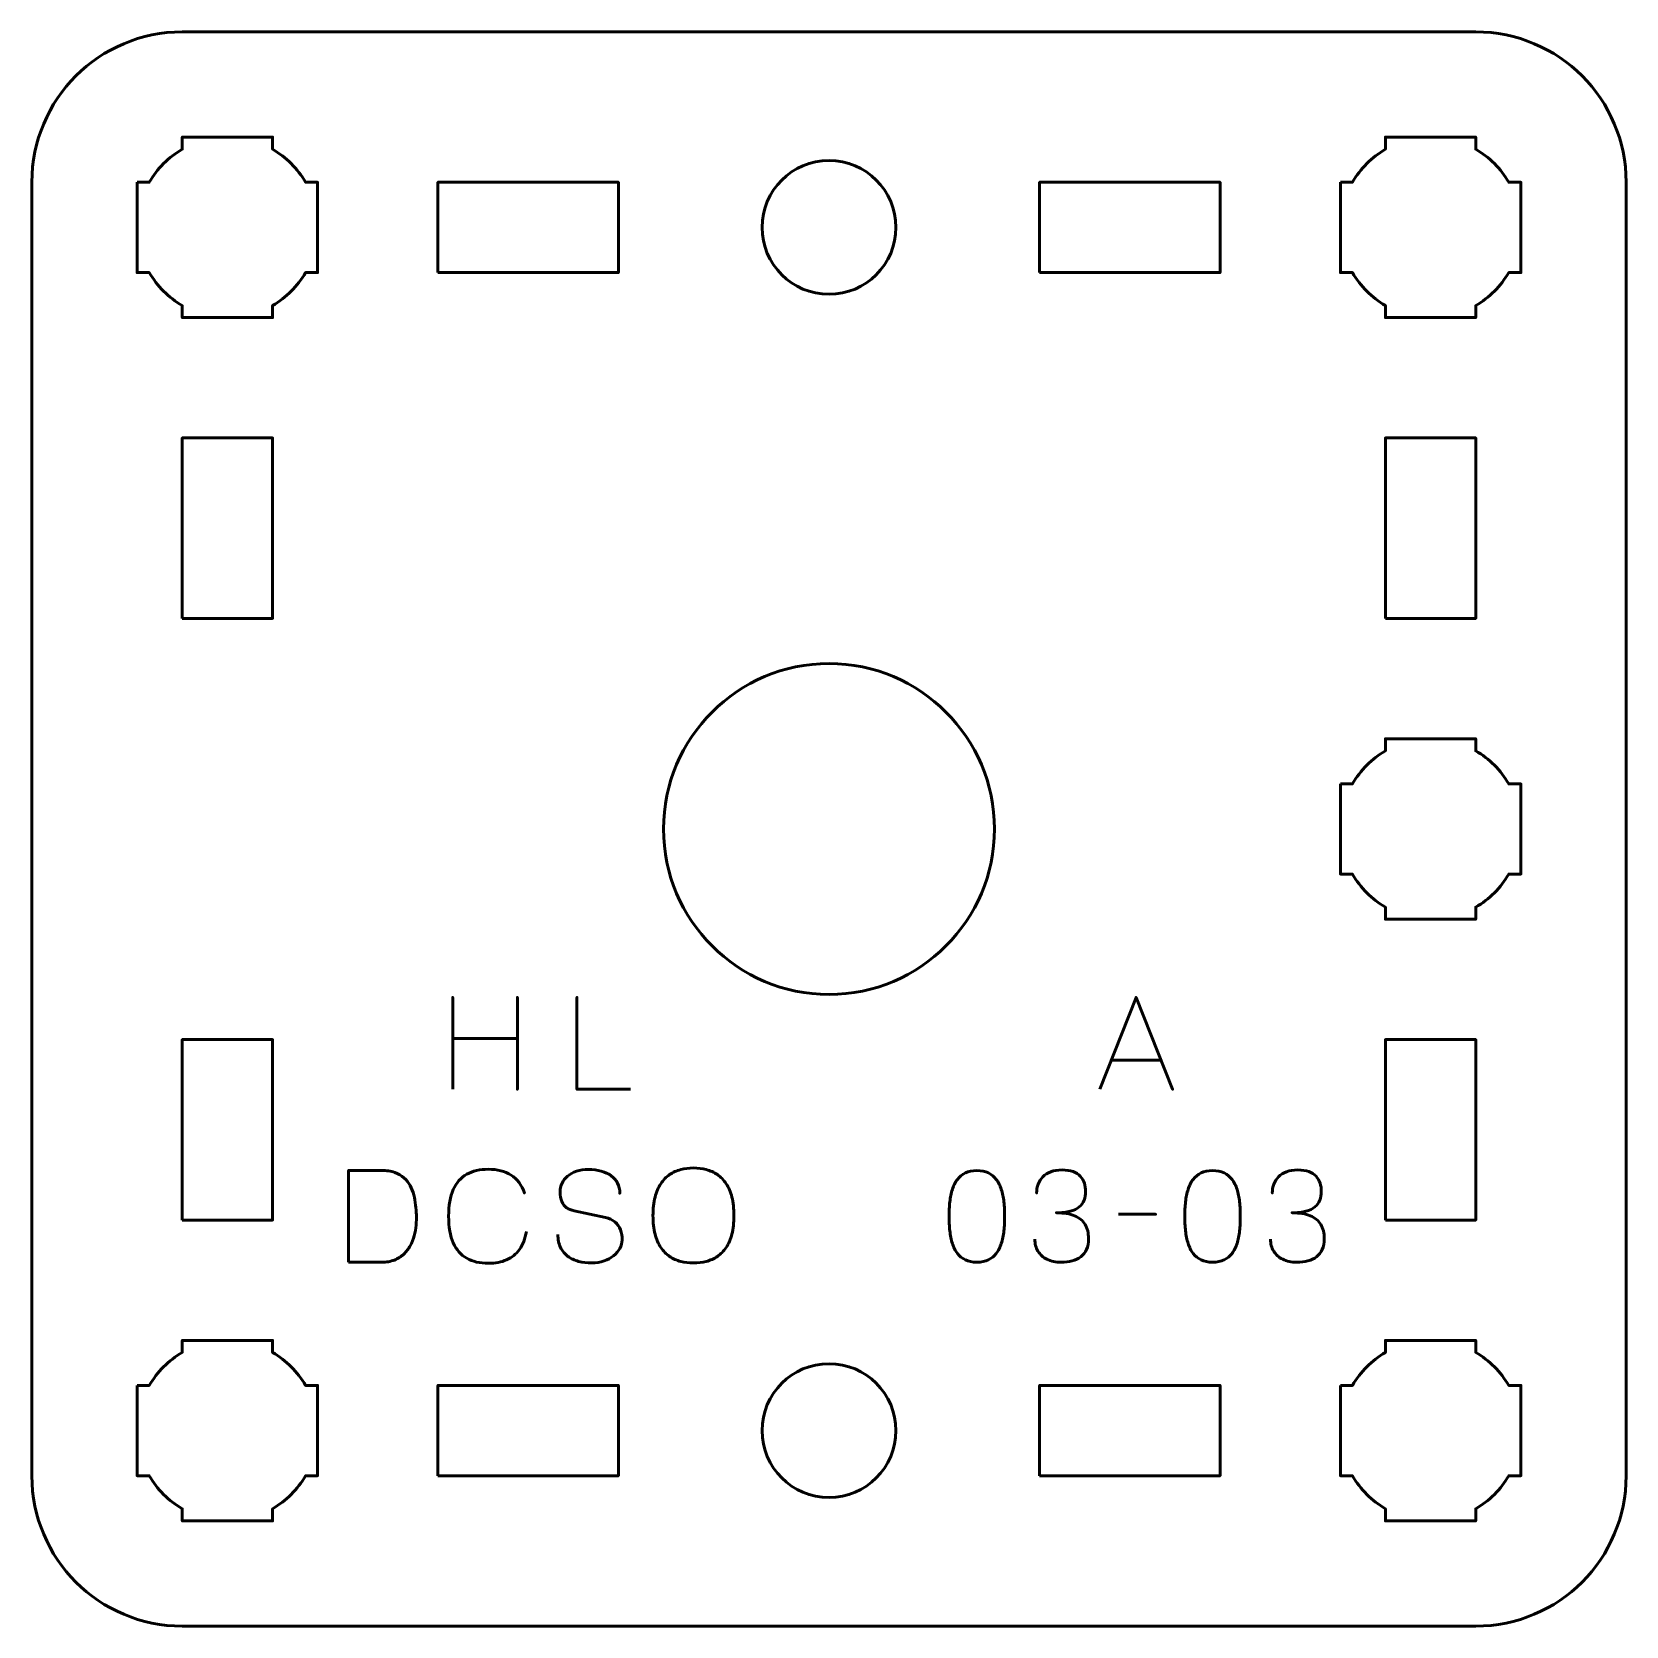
# Model space of a CAD drawing. Header units: centimetres. Extents: x -13.15 to -7.85, y -17.5 to -12.2.
import ezdxf

# ---------------------------------------------------------------- set-up
doc = ezdxf.new("R2010")
doc.units = ezdxf.units.CM
doc.header["$MEASUREMENT"] = 0
doc.layers.add('Layer 1', color=7, linetype='Continuous')

msp = doc.modelspace()

# ---------------------------------------------------------------- linework, layer by layer
at = {"layer": 'Layer 1', "lineweight": 53}
for points in [[(-11.8, -13), (-11.2, -13), (-11.2, -12.7), (-11.8, -12.7), (-11.8, -13)], [(-9.8, -13), (-9.2, -13), (-9.2, -12.7), (-9.8, -12.7), (-9.8, -13)], [(-12.65, -14.15), (-12.35, -14.15), (-12.35, -13.55), (-12.65, -13.55), (-12.65, -14.15)], [(-8.65, -14.15), (-8.35, -14.15), (-8.35, -13.55), (-8.65, -13.55), (-8.65, -14.15)], [(-12.65, -16.15), (-12.35, -16.15), (-12.35, -15.55), (-12.65, -15.55), (-12.65, -16.15)], [(-8.65, -16.15), (-8.35, -16.15), (-8.35, -15.55), (-8.65, -15.55), (-8.65, -16.15)], [(-11.8, -17), (-11.2, -17), (-11.2, -16.7), (-11.8, -16.7), (-11.8, -17)], [(-9.8, -17), (-9.2, -17), (-9.2, -16.7), (-9.8, -16.7), (-9.8, -17)]]:
    msp.add_lwpolyline(points, close=True, dxfattribs=at)
for centre, major_axis in [((-10.5, -12.85), (0, 0.2225)), ((-10.5, -14.85), (0, 0.55)), ((-10.5, -16.85), (0, 0.2225))]:
    msp.add_ellipse(centre, major_axis=major_axis, ratio=1, dxfattribs=at)
for points, knots in [([(-13.15, -17), (-13.15, -17), (-13.15, -12.7), (-13.15, -12.7), (-13.15, -12.7), (-13.15, -12.42391), (-12.92609, -12.2), (-12.65, -12.2), (-12.65, -12.2), (-12.65, -12.2), (-8.35, -12.2), (-8.35, -12.2), (-8.35, -12.2), (-8.07391, -12.2), (-7.85, -12.42391), (-7.85, -12.7), (-7.85, -12.7), (-7.85, -12.7), (-7.85, -17), (-7.85, -17), (-7.85, -17), (-7.85, -17.27609), (-8.07391, -17.5), (-8.35, -17.5), (-8.35, -17.5), (-8.35, -17.5), (-12.65, -17.5), (-12.65, -17.5), (-12.65, -17.5), (-12.92609, -17.5), (-13.15, -17.27609), (-13.15, -17)], [0, 0, 0, 0, 0.125, 0.125, 0.125, 0.125, 0.25, 0.25, 0.25, 0.25, 0.375, 0.375, 0.375, 0.375, 0.5, 0.5, 0.5, 0.5, 0.625, 0.625, 0.625, 0.625, 0.75, 0.75, 0.75, 0.75, 0.875, 0.875, 0.875, 0.875, 1, 1, 1, 1]), ([(-12.8, -12.7), (-12.8, -12.7), (-12.75985, -12.7), (-12.75985, -12.7), (-12.75985, -12.7), (-12.7335, -12.65447), (-12.69553, -12.6165), (-12.65, -12.59015), (-12.65, -12.59015), (-12.65, -12.59015), (-12.65, -12.55), (-12.65, -12.55), (-12.65, -12.55), (-12.65, -12.55), (-12.5, -12.55), (-12.5, -12.55), (-12.5, -12.55), (-12.5, -12.55), (-12.35, -12.55), (-12.35, -12.55), (-12.35, -12.55), (-12.35, -12.55), (-12.35, -12.59015), (-12.35, -12.59015), (-12.35, -12.59015), (-12.30447, -12.6165), (-12.2665, -12.65447), (-12.24015, -12.7), (-12.24015, -12.7), (-12.24015, -12.7), (-12.2, -12.7), (-12.2, -12.7), (-12.2, -12.7), (-12.2, -12.7), (-12.2, -12.85), (-12.2, -12.85), (-12.2, -12.85), (-12.2, -12.85), (-12.2, -13), (-12.2, -13), (-12.2, -13), (-12.2, -13), (-12.24015, -13), (-12.24015, -13), (-12.24015, -13), (-12.2665, -13.04553), (-12.30447, -13.0835), (-12.35, -13.10985), (-12.35, -13.10985), (-12.35, -13.10985), (-12.35, -13.15), (-12.35, -13.15), (-12.35, -13.15), (-12.35, -13.15), (-12.5, -13.15), (-12.5, -13.15), (-12.5, -13.15), (-12.5, -13.15), (-12.65, -13.15), (-12.65, -13.15), (-12.65, -13.15), (-12.65, -13.15), (-12.65, -13.10985), (-12.65, -13.10985), (-12.65, -13.10985), (-12.69553, -13.0835), (-12.7335, -13.04553), (-12.75985, -13), (-12.75985, -13), (-12.75985, -13), (-12.8, -13), (-12.8, -13), (-12.8, -13), (-12.8, -13), (-12.8, -12.85), (-12.8, -12.85), (-12.8, -12.85), (-12.8, -12.85), (-12.8, -12.7), (-12.8, -12.7)], [0, 0, 0, 0, 0.05, 0.05, 0.05, 0.05, 0.1, 0.1, 0.1, 0.1, 0.15, 0.15, 0.15, 0.15, 0.2, 0.2, 0.2, 0.2, 0.25, 0.25, 0.25, 0.25, 0.3, 0.3, 0.3, 0.3, 0.35, 0.35, 0.35, 0.35, 0.4, 0.4, 0.4, 0.4, 0.45, 0.45, 0.45, 0.45, 0.5, 0.5, 0.5, 0.5, 0.55, 0.55, 0.55, 0.55, 0.6, 0.6, 0.6, 0.6, 0.65, 0.65, 0.65, 0.65, 0.7, 0.7, 0.7, 0.7, 0.75, 0.75, 0.75, 0.75, 0.8, 0.8, 0.8, 0.8, 0.85, 0.85, 0.85, 0.85, 0.9, 0.9, 0.9, 0.9, 0.95, 0.95, 0.95, 0.95, 1, 1, 1, 1]), ([(-8.8, -12.7), (-8.8, -12.7), (-8.75985, -12.7), (-8.75985, -12.7), (-8.75985, -12.7), (-8.7335, -12.65447), (-8.69553, -12.6165), (-8.65, -12.59015), (-8.65, -12.59015), (-8.65, -12.59015), (-8.65, -12.55), (-8.65, -12.55), (-8.65, -12.55), (-8.65, -12.55), (-8.5, -12.55), (-8.5, -12.55), (-8.5, -12.55), (-8.5, -12.55), (-8.35, -12.55), (-8.35, -12.55), (-8.35, -12.55), (-8.35, -12.55), (-8.35, -12.59015), (-8.35, -12.59015), (-8.35, -12.59015), (-8.30447, -12.6165), (-8.2665, -12.65447), (-8.24015, -12.7), (-8.24015, -12.7), (-8.24015, -12.7), (-8.2, -12.7), (-8.2, -12.7), (-8.2, -12.7), (-8.2, -12.7), (-8.2, -12.85), (-8.2, -12.85), (-8.2, -12.85), (-8.2, -12.85), (-8.2, -13), (-8.2, -13), (-8.2, -13), (-8.2, -13), (-8.24015, -13), (-8.24015, -13), (-8.24015, -13), (-8.2665, -13.04553), (-8.30447, -13.0835), (-8.35, -13.10985), (-8.35, -13.10985), (-8.35, -13.10985), (-8.35, -13.15), (-8.35, -13.15), (-8.35, -13.15), (-8.35, -13.15), (-8.5, -13.15), (-8.5, -13.15), (-8.5, -13.15), (-8.5, -13.15), (-8.65, -13.15), (-8.65, -13.15), (-8.65, -13.15), (-8.65, -13.15), (-8.65, -13.10985), (-8.65, -13.10985), (-8.65, -13.10985), (-8.69553, -13.0835), (-8.7335, -13.04553), (-8.75985, -13), (-8.75985, -13), (-8.75985, -13), (-8.8, -13), (-8.8, -13), (-8.8, -13), (-8.8, -13), (-8.8, -12.85), (-8.8, -12.85), (-8.8, -12.85), (-8.8, -12.85), (-8.8, -12.7), (-8.8, -12.7)], [0, 0, 0, 0, 0.05, 0.05, 0.05, 0.05, 0.1, 0.1, 0.1, 0.1, 0.15, 0.15, 0.15, 0.15, 0.2, 0.2, 0.2, 0.2, 0.25, 0.25, 0.25, 0.25, 0.3, 0.3, 0.3, 0.3, 0.35, 0.35, 0.35, 0.35, 0.4, 0.4, 0.4, 0.4, 0.45, 0.45, 0.45, 0.45, 0.5, 0.5, 0.5, 0.5, 0.55, 0.55, 0.55, 0.55, 0.6, 0.6, 0.6, 0.6, 0.65, 0.65, 0.65, 0.65, 0.7, 0.7, 0.7, 0.7, 0.75, 0.75, 0.75, 0.75, 0.8, 0.8, 0.8, 0.8, 0.85, 0.85, 0.85, 0.85, 0.9, 0.9, 0.9, 0.9, 0.95, 0.95, 0.95, 0.95, 1, 1, 1, 1]), ([(-8.8, -14.7), (-8.8, -14.7), (-8.75985, -14.7), (-8.75985, -14.7), (-8.75985, -14.7), (-8.7335, -14.65447), (-8.69553, -14.6165), (-8.65, -14.59015), (-8.65, -14.59015), (-8.65, -14.59015), (-8.65, -14.55), (-8.65, -14.55), (-8.65, -14.55), (-8.65, -14.55), (-8.5, -14.55), (-8.5, -14.55), (-8.5, -14.55), (-8.5, -14.55), (-8.35, -14.55), (-8.35, -14.55), (-8.35, -14.55), (-8.35, -14.55), (-8.35, -14.59015), (-8.35, -14.59015), (-8.35, -14.59015), (-8.30447, -14.6165), (-8.2665, -14.65447), (-8.24015, -14.7), (-8.24015, -14.7), (-8.24015, -14.7), (-8.2, -14.7), (-8.2, -14.7), (-8.2, -14.7), (-8.2, -14.7), (-8.2, -14.85), (-8.2, -14.85), (-8.2, -14.85), (-8.2, -14.85), (-8.2, -15), (-8.2, -15), (-8.2, -15), (-8.2, -15), (-8.24015, -15), (-8.24015, -15), (-8.24015, -15), (-8.2665, -15.04553), (-8.30447, -15.0835), (-8.35, -15.10985), (-8.35, -15.10985), (-8.35, -15.10985), (-8.35, -15.15), (-8.35, -15.15), (-8.35, -15.15), (-8.35, -15.15), (-8.5, -15.15), (-8.5, -15.15), (-8.5, -15.15), (-8.5, -15.15), (-8.65, -15.15), (-8.65, -15.15), (-8.65, -15.15), (-8.65, -15.15), (-8.65, -15.10985), (-8.65, -15.10985), (-8.65, -15.10985), (-8.69553, -15.0835), (-8.7335, -15.04553), (-8.75985, -15), (-8.75985, -15), (-8.75985, -15), (-8.8, -15), (-8.8, -15), (-8.8, -15), (-8.8, -15), (-8.8, -14.85), (-8.8, -14.85), (-8.8, -14.85), (-8.8, -14.85), (-8.8, -14.7), (-8.8, -14.7)], [0, 0, 0, 0, 0.05, 0.05, 0.05, 0.05, 0.1, 0.1, 0.1, 0.1, 0.15, 0.15, 0.15, 0.15, 0.2, 0.2, 0.2, 0.2, 0.25, 0.25, 0.25, 0.25, 0.3, 0.3, 0.3, 0.3, 0.35, 0.35, 0.35, 0.35, 0.4, 0.4, 0.4, 0.4, 0.45, 0.45, 0.45, 0.45, 0.5, 0.5, 0.5, 0.5, 0.55, 0.55, 0.55, 0.55, 0.6, 0.6, 0.6, 0.6, 0.65, 0.65, 0.65, 0.65, 0.7, 0.7, 0.7, 0.7, 0.75, 0.75, 0.75, 0.75, 0.8, 0.8, 0.8, 0.8, 0.85, 0.85, 0.85, 0.85, 0.9, 0.9, 0.9, 0.9, 0.95, 0.95, 0.95, 0.95, 1, 1, 1, 1]), ([(-12.8, -16.7), (-12.8, -16.7), (-12.75985, -16.7), (-12.75985, -16.7), (-12.75985, -16.7), (-12.7335, -16.65447), (-12.69553, -16.6165), (-12.65, -16.59015), (-12.65, -16.59015), (-12.65, -16.59015), (-12.65, -16.55), (-12.65, -16.55), (-12.65, -16.55), (-12.65, -16.55), (-12.5, -16.55), (-12.5, -16.55), (-12.5, -16.55), (-12.5, -16.55), (-12.35, -16.55), (-12.35, -16.55), (-12.35, -16.55), (-12.35, -16.55), (-12.35, -16.59015), (-12.35, -16.59015), (-12.35, -16.59015), (-12.30447, -16.6165), (-12.2665, -16.65447), (-12.24015, -16.7), (-12.24015, -16.7), (-12.24015, -16.7), (-12.2, -16.7), (-12.2, -16.7), (-12.2, -16.7), (-12.2, -16.7), (-12.2, -16.85), (-12.2, -16.85), (-12.2, -16.85), (-12.2, -16.85), (-12.2, -17), (-12.2, -17), (-12.2, -17), (-12.2, -17), (-12.24015, -17), (-12.24015, -17), (-12.24015, -17), (-12.2665, -17.04553), (-12.30447, -17.0835), (-12.35, -17.10985), (-12.35, -17.10985), (-12.35, -17.10985), (-12.35, -17.15), (-12.35, -17.15), (-12.35, -17.15), (-12.35, -17.15), (-12.5, -17.15), (-12.5, -17.15), (-12.5, -17.15), (-12.5, -17.15), (-12.65, -17.15), (-12.65, -17.15), (-12.65, -17.15), (-12.65, -17.15), (-12.65, -17.10985), (-12.65, -17.10985), (-12.65, -17.10985), (-12.69553, -17.0835), (-12.7335, -17.04553), (-12.75985, -17), (-12.75985, -17), (-12.75985, -17), (-12.8, -17), (-12.8, -17), (-12.8, -17), (-12.8, -17), (-12.8, -16.85), (-12.8, -16.85), (-12.8, -16.85), (-12.8, -16.85), (-12.8, -16.7), (-12.8, -16.7)], [0, 0, 0, 0, 0.05, 0.05, 0.05, 0.05, 0.1, 0.1, 0.1, 0.1, 0.15, 0.15, 0.15, 0.15, 0.2, 0.2, 0.2, 0.2, 0.25, 0.25, 0.25, 0.25, 0.3, 0.3, 0.3, 0.3, 0.35, 0.35, 0.35, 0.35, 0.4, 0.4, 0.4, 0.4, 0.45, 0.45, 0.45, 0.45, 0.5, 0.5, 0.5, 0.5, 0.55, 0.55, 0.55, 0.55, 0.6, 0.6, 0.6, 0.6, 0.65, 0.65, 0.65, 0.65, 0.7, 0.7, 0.7, 0.7, 0.75, 0.75, 0.75, 0.75, 0.8, 0.8, 0.8, 0.8, 0.85, 0.85, 0.85, 0.85, 0.9, 0.9, 0.9, 0.9, 0.95, 0.95, 0.95, 0.95, 1, 1, 1, 1]), ([(-8.8, -16.7), (-8.8, -16.7), (-8.75985, -16.7), (-8.75985, -16.7), (-8.75985, -16.7), (-8.7335, -16.65447), (-8.69553, -16.6165), (-8.65, -16.59015), (-8.65, -16.59015), (-8.65, -16.59015), (-8.65, -16.55), (-8.65, -16.55), (-8.65, -16.55), (-8.65, -16.55), (-8.5, -16.55), (-8.5, -16.55), (-8.5, -16.55), (-8.5, -16.55), (-8.35, -16.55), (-8.35, -16.55), (-8.35, -16.55), (-8.35, -16.55), (-8.35, -16.59015), (-8.35, -16.59015), (-8.35, -16.59015), (-8.30447, -16.6165), (-8.2665, -16.65447), (-8.24015, -16.7), (-8.24015, -16.7), (-8.24015, -16.7), (-8.2, -16.7), (-8.2, -16.7), (-8.2, -16.7), (-8.2, -16.7), (-8.2, -16.85), (-8.2, -16.85), (-8.2, -16.85), (-8.2, -16.85), (-8.2, -17), (-8.2, -17), (-8.2, -17), (-8.2, -17), (-8.24015, -17), (-8.24015, -17), (-8.24015, -17), (-8.2665, -17.04553), (-8.30447, -17.0835), (-8.35, -17.10985), (-8.35, -17.10985), (-8.35, -17.10985), (-8.35, -17.15), (-8.35, -17.15), (-8.35, -17.15), (-8.35, -17.15), (-8.5, -17.15), (-8.5, -17.15), (-8.5, -17.15), (-8.5, -17.15), (-8.65, -17.15), (-8.65, -17.15), (-8.65, -17.15), (-8.65, -17.15), (-8.65, -17.10985), (-8.65, -17.10985), (-8.65, -17.10985), (-8.69553, -17.0835), (-8.7335, -17.04553), (-8.75985, -17), (-8.75985, -17), (-8.75985, -17), (-8.8, -17), (-8.8, -17), (-8.8, -17), (-8.8, -17), (-8.8, -16.85), (-8.8, -16.85), (-8.8, -16.85), (-8.8, -16.85), (-8.8, -16.7), (-8.8, -16.7)], [0, 0, 0, 0, 0.05, 0.05, 0.05, 0.05, 0.1, 0.1, 0.1, 0.1, 0.15, 0.15, 0.15, 0.15, 0.2, 0.2, 0.2, 0.2, 0.25, 0.25, 0.25, 0.25, 0.3, 0.3, 0.3, 0.3, 0.35, 0.35, 0.35, 0.35, 0.4, 0.4, 0.4, 0.4, 0.45, 0.45, 0.45, 0.45, 0.5, 0.5, 0.5, 0.5, 0.55, 0.55, 0.55, 0.55, 0.6, 0.6, 0.6, 0.6, 0.65, 0.65, 0.65, 0.65, 0.7, 0.7, 0.7, 0.7, 0.75, 0.75, 0.75, 0.75, 0.8, 0.8, 0.8, 0.8, 0.85, 0.85, 0.85, 0.85, 0.9, 0.9, 0.9, 0.9, 0.95, 0.95, 0.95, 0.95, 1, 1, 1, 1])]:
    msp.add_open_spline(points, degree=3, knots=knots, dxfattribs=at)
at = {"layer": 'Layer 1', "color": 5, "lineweight": 53}
for points, knots in [([(-11.75107, -15.71494), (-11.75107, -15.71494), (-11.75107, -15.54603), (-11.75107, -15.54603), (-11.75107, -15.54603), (-11.75107, -15.54603), (-11.5356, -15.54603), (-11.5356, -15.54603), (-11.5356, -15.54603), (-11.5356, -15.54603), (-11.5356, -15.71494), (-11.5356, -15.71494), (-11.5356, -15.71494), (-11.5356, -15.71494), (-11.5356, -15.41014), (-11.5356, -15.41014), (-11.5356, -15.41014), (-11.5356, -15.41014), (-11.5356, -15.54603), (-11.5356, -15.54603), (-11.5356, -15.54603), (-11.5356, -15.54603), (-11.75107, -15.54603), (-11.75107, -15.54603), (-11.75107, -15.54603), (-11.75107, -15.54603), (-11.75107, -15.41014), (-11.75107, -15.41014), (-11.75107, -15.41014), (-11.75107, -15.41014), (-11.75107, -15.71494), (-11.75107, -15.71494)], [0, 0, 0, 0, 0.125, 0.125, 0.125, 0.125, 0.25, 0.25, 0.25, 0.25, 0.375, 0.375, 0.375, 0.375, 0.5, 0.5, 0.5, 0.5, 0.625, 0.625, 0.625, 0.625, 0.75, 0.75, 0.75, 0.75, 0.875, 0.875, 0.875, 0.875, 1, 1, 1, 1]), ([(-11.15968, -15.71494), (-11.15968, -15.71494), (-11.3379, -15.71494), (-11.3379, -15.71494), (-11.3379, -15.71494), (-11.3379, -15.71494), (-11.3379, -15.40972), (-11.3379, -15.40972), (-11.3379, -15.40972), (-11.3379, -15.40972), (-11.3379, -15.71494), (-11.3379, -15.71494), (-11.3379, -15.71494), (-11.3379, -15.71494), (-11.15968, -15.71494), (-11.15968, -15.71494)], [0, 0, 0, 0, 0.25, 0.25, 0.25, 0.25, 0.5, 0.5, 0.5, 0.5, 0.75, 0.75, 0.75, 0.75, 1, 1, 1, 1]), ([(-9.60015, -15.71494), (-9.60015, -15.71494), (-9.47908, -15.40972), (-9.47908, -15.40972), (-9.47908, -15.40972), (-9.47908, -15.40972), (-9.35758, -15.71494), (-9.35758, -15.71494), (-9.35758, -15.71494), (-9.35758, -15.71494), (-9.47908, -15.40972), (-9.47908, -15.40972), (-9.47908, -15.40972), (-9.47908, -15.40972), (-9.60015, -15.71494), (-9.60015, -15.71494)], [0, 0, 0, 0, 0.25, 0.25, 0.25, 0.25, 0.5, 0.5, 0.5, 0.5, 0.75, 0.75, 0.75, 0.75, 1, 1, 1, 1]), ([(-9.56205, -15.61884), (-9.56205, -15.61884), (-9.39611, -15.61884), (-9.39611, -15.61884), (-9.39611, -15.61884), (-9.39611, -15.61884), (-9.56205, -15.61884), (-9.56205, -15.61884)], [0, 0, 0, 0, 0.5, 0.5, 0.5, 0.5, 1, 1, 1, 1]), ([(-12.09736, -16.29025), (-12.09736, -16.29025), (-12.09736, -15.98503), (-12.09736, -15.98503), (-12.09736, -15.98503), (-12.09736, -15.98503), (-11.98729, -15.98503), (-11.98729, -15.98503), (-11.98729, -15.98503), (-11.97057, -15.9851), (-11.95611, -15.98729), (-11.9439, -15.99159), (-11.9439, -15.99159), (-11.93177, -15.99589), (-11.92147, -16.00182), (-11.91314, -16.0093), (-11.91314, -16.0093), (-11.90475, -16.01685), (-11.89797, -16.02553), (-11.89268, -16.03526), (-11.89268, -16.03526), (-11.88739, -16.04507), (-11.8833, -16.05551), (-11.8804, -16.06659), (-11.8804, -16.06659), (-11.87751, -16.0776), (-11.87547, -16.08882), (-11.8742, -16.10017), (-11.8742, -16.10017), (-11.87293, -16.11153), (-11.87208, -16.12254), (-11.87173, -16.13319), (-11.87173, -16.13319), (-11.87123, -16.14385), (-11.87158, -16.15507), (-11.87271, -16.16685), (-11.87271, -16.16685), (-11.87384, -16.17863), (-11.87596, -16.19041), (-11.87913, -16.20213), (-11.87913, -16.20213), (-11.88224, -16.21384), (-11.88668, -16.22499), (-11.8924, -16.2355), (-11.8924, -16.2355), (-11.89804, -16.24608), (-11.90524, -16.25547), (-11.91385, -16.26365), (-11.91385, -16.26365), (-11.92253, -16.27184), (-11.9329, -16.27833), (-11.94503, -16.28305), (-11.94503, -16.28305), (-11.95717, -16.28778), (-11.97128, -16.29018), (-11.98729, -16.29025), (-11.98729, -16.29025), (-11.98729, -16.29025), (-12.09736, -16.29025), (-12.09736, -16.29025)], [0, 0, 0, 0, 0.0666667, 0.0666667, 0.0666667, 0.0666667, 0.1333333, 0.1333333, 0.1333333, 0.1333333, 0.2, 0.2, 0.2, 0.2, 0.2666667, 0.2666667, 0.2666667, 0.2666667, 0.3333333, 0.3333333, 0.3333333, 0.3333333, 0.4, 0.4, 0.4, 0.4, 0.4666667, 0.4666667, 0.4666667, 0.4666667, 0.5333333, 0.5333333, 0.5333333, 0.5333333, 0.6, 0.6, 0.6, 0.6, 0.6666667, 0.6666667, 0.6666667, 0.6666667, 0.7333333, 0.7333333, 0.7333333, 0.7333333, 0.8, 0.8, 0.8, 0.8, 0.8666667, 0.8666667, 0.8666667, 0.8666667, 0.9333333, 0.9333333, 0.9333333, 0.9333333, 1, 1, 1, 1]), ([(-12.09736, -16.29025), (-12.09736, -16.29025), (-12.09736, -15.98503), (-12.09736, -15.98503), (-12.09736, -15.98503), (-12.09736, -15.98503), (-11.98729, -15.98503), (-11.98729, -15.98503), (-11.98729, -15.98503), (-11.97057, -15.9851), (-11.95611, -15.98729), (-11.9439, -15.99159), (-11.9439, -15.99159), (-11.93177, -15.99589), (-11.92147, -16.00182), (-11.91314, -16.0093), (-11.91314, -16.0093), (-11.90475, -16.01685), (-11.89797, -16.02553), (-11.89268, -16.03526), (-11.89268, -16.03526), (-11.88739, -16.04507), (-11.8833, -16.05551), (-11.8804, -16.06659), (-11.8804, -16.06659), (-11.87751, -16.0776), (-11.87547, -16.08882), (-11.8742, -16.10017), (-11.8742, -16.10017), (-11.87293, -16.11153), (-11.87208, -16.12254), (-11.87173, -16.13319), (-11.87173, -16.13319), (-11.87123, -16.14385), (-11.87158, -16.15507), (-11.87271, -16.16685), (-11.87271, -16.16685), (-11.87384, -16.17863), (-11.87596, -16.19041), (-11.87913, -16.20213), (-11.87913, -16.20213), (-11.88224, -16.21384), (-11.88668, -16.22499), (-11.8924, -16.2355), (-11.8924, -16.2355), (-11.89804, -16.24608), (-11.90524, -16.25547), (-11.91385, -16.26365), (-11.91385, -16.26365), (-11.92253, -16.27184), (-11.9329, -16.27833), (-11.94503, -16.28305), (-11.94503, -16.28305), (-11.95717, -16.28778), (-11.97128, -16.29018), (-11.98729, -16.29025), (-11.98729, -16.29025), (-11.98729, -16.29025), (-12.09736, -16.29025), (-12.09736, -16.29025)], [0, 0, 0, 0, 0.0666667, 0.0666667, 0.0666667, 0.0666667, 0.1333333, 0.1333333, 0.1333333, 0.1333333, 0.2, 0.2, 0.2, 0.2, 0.2666667, 0.2666667, 0.2666667, 0.2666667, 0.3333333, 0.3333333, 0.3333333, 0.3333333, 0.4, 0.4, 0.4, 0.4, 0.4666667, 0.4666667, 0.4666667, 0.4666667, 0.5333333, 0.5333333, 0.5333333, 0.5333333, 0.6, 0.6, 0.6, 0.6, 0.6666667, 0.6666667, 0.6666667, 0.6666667, 0.7333333, 0.7333333, 0.7333333, 0.7333333, 0.8, 0.8, 0.8, 0.8, 0.8666667, 0.8666667, 0.8666667, 0.8666667, 0.9333333, 0.9333333, 0.9333333, 0.9333333, 1, 1, 1, 1]), ([(-11.50554, -16.1878), (-11.51006, -16.212), (-11.51796, -16.23197), (-11.52904, -16.24763), (-11.52904, -16.24763), (-11.54018, -16.26323), (-11.55444, -16.2748), (-11.57179, -16.28235), (-11.57179, -16.28235), (-11.58908, -16.2899), (-11.6094, -16.29371), (-11.63254, -16.29364), (-11.63254, -16.29364), (-11.66069, -16.29371), (-11.68461, -16.28827), (-11.70423, -16.2772), (-11.70423, -16.2772), (-11.72384, -16.26619), (-11.7388, -16.24919), (-11.7491, -16.22612), (-11.7491, -16.22612), (-11.7594, -16.20304), (-11.76455, -16.17348), (-11.76462, -16.13743), (-11.76462, -16.13743), (-11.76455, -16.10152), (-11.7594, -16.07202), (-11.7491, -16.04895), (-11.7491, -16.04895), (-11.7388, -16.02588), (-11.72384, -16.00881), (-11.70423, -15.99773), (-11.70423, -15.99773), (-11.68461, -15.98665), (-11.66069, -15.98115), (-11.63254, -15.98122), (-11.63254, -15.98122), (-11.60241, -15.98115), (-11.57716, -15.98757), (-11.55684, -16.00048), (-11.55684, -16.00048), (-11.53659, -16.01339), (-11.5217, -16.03336), (-11.51232, -16.06038), (-11.51232, -16.06038), (-11.5217, -16.03336), (-11.53659, -16.01339), (-11.55684, -16.00048), (-11.55684, -16.00048), (-11.57716, -15.98757), (-11.60241, -15.98115), (-11.63254, -15.98122), (-11.63254, -15.98122), (-11.66069, -15.98115), (-11.68461, -15.98665), (-11.70423, -15.99773), (-11.70423, -15.99773), (-11.72384, -16.00881), (-11.7388, -16.02588), (-11.7491, -16.04895), (-11.7491, -16.04895), (-11.7594, -16.07202), (-11.76455, -16.10152), (-11.76462, -16.13743), (-11.76462, -16.13743), (-11.76455, -16.17348), (-11.7594, -16.20304), (-11.7491, -16.22612), (-11.7491, -16.22612), (-11.7388, -16.24919), (-11.72384, -16.26619), (-11.70423, -16.2772), (-11.70423, -16.2772), (-11.68461, -16.28827), (-11.66069, -16.29371), (-11.63254, -16.29364), (-11.63254, -16.29364), (-11.6094, -16.29371), (-11.58908, -16.2899), (-11.57179, -16.28235), (-11.57179, -16.28235), (-11.55444, -16.2748), (-11.54018, -16.26323), (-11.52904, -16.24763), (-11.52904, -16.24763), (-11.51796, -16.23197), (-11.51006, -16.212), (-11.50554, -16.1878)], [0, 0, 0, 0, 0.0454545, 0.0454545, 0.0454545, 0.0454545, 0.0909091, 0.0909091, 0.0909091, 0.0909091, 0.1363636, 0.1363636, 0.1363636, 0.1363636, 0.1818182, 0.1818182, 0.1818182, 0.1818182, 0.2272727, 0.2272727, 0.2272727, 0.2272727, 0.2727273, 0.2727273, 0.2727273, 0.2727273, 0.3181818, 0.3181818, 0.3181818, 0.3181818, 0.3636364, 0.3636364, 0.3636364, 0.3636364, 0.4090909, 0.4090909, 0.4090909, 0.4090909, 0.4545455, 0.4545455, 0.4545455, 0.4545455, 0.5, 0.5, 0.5, 0.5, 0.5454545, 0.5454545, 0.5454545, 0.5454545, 0.5909091, 0.5909091, 0.5909091, 0.5909091, 0.6363636, 0.6363636, 0.6363636, 0.6363636, 0.6818182, 0.6818182, 0.6818182, 0.6818182, 0.7272727, 0.7272727, 0.7272727, 0.7272727, 0.7727273, 0.7727273, 0.7727273, 0.7727273, 0.8181818, 0.8181818, 0.8181818, 0.8181818, 0.8636364, 0.8636364, 0.8636364, 0.8636364, 0.9090909, 0.9090909, 0.9090909, 0.9090909, 0.9545455, 0.9545455, 0.9545455, 0.9545455, 1, 1, 1, 1]), ([(-11.4014, -16.19796), (-11.40126, -16.21483), (-11.3983, -16.22929), (-11.39237, -16.24136), (-11.39237, -16.24136), (-11.38651, -16.25335), (-11.37833, -16.26316), (-11.36803, -16.27078), (-11.36803, -16.27078), (-11.35766, -16.27833), (-11.34573, -16.2839), (-11.33226, -16.2875), (-11.33226, -16.2875), (-11.31885, -16.29103), (-11.30446, -16.29279), (-11.28922, -16.29279), (-11.28922, -16.29279), (-11.27384, -16.29272), (-11.26001, -16.29046), (-11.24766, -16.28616), (-11.24766, -16.28616), (-11.23538, -16.28185), (-11.22487, -16.27607), (-11.21605, -16.2688), (-11.21605, -16.2688), (-11.2073, -16.26153), (-11.20053, -16.25342), (-11.19573, -16.24439), (-11.19573, -16.24439), (-11.19093, -16.23536), (-11.18839, -16.22612), (-11.18804, -16.21659), (-11.18804, -16.21659), (-11.18762, -16.2041), (-11.18945, -16.19267), (-11.19347, -16.18237), (-11.19347, -16.18237), (-11.1975, -16.17207), (-11.20371, -16.16346), (-11.2121, -16.15641), (-11.2121, -16.15641), (-11.22043, -16.14935), (-11.23094, -16.14441), (-11.2435, -16.14166), (-11.2435, -16.14166), (-11.2435, -16.14166), (-11.34721, -16.11922), (-11.34721, -16.11922), (-11.34721, -16.11922), (-11.35695, -16.11718), (-11.36535, -16.11372), (-11.37226, -16.10892), (-11.37226, -16.10892), (-11.37918, -16.10406), (-11.38454, -16.09735), (-11.38821, -16.08874), (-11.38821, -16.08874), (-11.39188, -16.08021), (-11.39378, -16.06934), (-11.39378, -16.05615), (-11.39378, -16.05615), (-11.39378, -16.04613), (-11.39173, -16.03668), (-11.38757, -16.02779), (-11.38757, -16.02779), (-11.38348, -16.0189), (-11.37741, -16.01106), (-11.36944, -16.00415), (-11.36944, -16.00415), (-11.36147, -15.99731), (-11.35159, -15.99194), (-11.33988, -15.98806), (-11.33988, -15.98806), (-11.32809, -15.98411), (-11.31462, -15.98214), (-11.29938, -15.98207), (-11.29938, -15.98207), (-11.28407, -15.98207), (-11.27003, -15.98383), (-11.25719, -15.98736), (-11.25719, -15.98736), (-11.24442, -15.99089), (-11.23334, -15.99597), (-11.22403, -16.00274), (-11.22403, -16.00274), (-11.21471, -16.00951), (-11.20752, -16.01784), (-11.20258, -16.02757), (-11.20258, -16.02757), (-11.19764, -16.03738), (-11.19531, -16.0486), (-11.19566, -16.06123), (-11.19566, -16.06123), (-11.19531, -16.0486), (-11.19764, -16.03738), (-11.20258, -16.02757), (-11.20258, -16.02757), (-11.20752, -16.01784), (-11.21471, -16.00951), (-11.22403, -16.00274), (-11.22403, -16.00274), (-11.23334, -15.99597), (-11.24442, -15.99089), (-11.25719, -15.98736), (-11.25719, -15.98736), (-11.27003, -15.98383), (-11.28407, -15.98207), (-11.29938, -15.98207), (-11.29938, -15.98207), (-11.31462, -15.98214), (-11.32809, -15.98411), (-11.33988, -15.98806), (-11.33988, -15.98806), (-11.35159, -15.99194), (-11.36147, -15.99731), (-11.36944, -16.00415), (-11.36944, -16.00415), (-11.37741, -16.01106), (-11.38348, -16.0189), (-11.38757, -16.02779), (-11.38757, -16.02779), (-11.39173, -16.03668), (-11.39378, -16.04613), (-11.39378, -16.05615), (-11.39378, -16.05615), (-11.39378, -16.06934), (-11.39195, -16.08021), (-11.38842, -16.08867), (-11.38842, -16.08867), (-11.38482, -16.09721), (-11.37953, -16.10384), (-11.37261, -16.10871), (-11.37261, -16.10871), (-11.3657, -16.11351), (-11.35723, -16.11704), (-11.34721, -16.11922), (-11.34721, -16.11922), (-11.34721, -16.11922), (-11.2435, -16.14166), (-11.2435, -16.14166), (-11.2435, -16.14166), (-11.23066, -16.14441), (-11.22007, -16.14935), (-11.21175, -16.15641), (-11.21175, -16.15641), (-11.20335, -16.16346), (-11.19721, -16.17207), (-11.19326, -16.18237), (-11.19326, -16.18237), (-11.18938, -16.19267), (-11.18762, -16.2041), (-11.18804, -16.21659), (-11.18804, -16.21659), (-11.18839, -16.22612), (-11.19093, -16.23536), (-11.19573, -16.24439), (-11.19573, -16.24439), (-11.20053, -16.25342), (-11.2073, -16.26153), (-11.21605, -16.2688), (-11.21605, -16.2688), (-11.22487, -16.27607), (-11.23538, -16.28185), (-11.24766, -16.28616), (-11.24766, -16.28616), (-11.26001, -16.29046), (-11.27384, -16.29272), (-11.28922, -16.29279), (-11.28922, -16.29279), (-11.30446, -16.29279), (-11.31885, -16.29103), (-11.33226, -16.2875), (-11.33226, -16.2875), (-11.34573, -16.2839), (-11.35766, -16.27833), (-11.36803, -16.27078), (-11.36803, -16.27078), (-11.37833, -16.26316), (-11.38651, -16.25335), (-11.39237, -16.24136), (-11.39237, -16.24136), (-11.3983, -16.22929), (-11.40126, -16.21483), (-11.4014, -16.19796)], [0, 0, 0, 0, 0.0217391, 0.0217391, 0.0217391, 0.0217391, 0.0434783, 0.0434783, 0.0434783, 0.0434783, 0.0652174, 0.0652174, 0.0652174, 0.0652174, 0.0869565, 0.0869565, 0.0869565, 0.0869565, 0.1086957, 0.1086957, 0.1086957, 0.1086957, 0.1304348, 0.1304348, 0.1304348, 0.1304348, 0.1521739, 0.1521739, 0.1521739, 0.1521739, 0.173913, 0.173913, 0.173913, 0.173913, 0.1956522, 0.1956522, 0.1956522, 0.1956522, 0.2173913, 0.2173913, 0.2173913, 0.2173913, 0.2391304, 0.2391304, 0.2391304, 0.2391304, 0.2608696, 0.2608696, 0.2608696, 0.2608696, 0.2826087, 0.2826087, 0.2826087, 0.2826087, 0.3043478, 0.3043478, 0.3043478, 0.3043478, 0.326087, 0.326087, 0.326087, 0.326087, 0.3478261, 0.3478261, 0.3478261, 0.3478261, 0.3695652, 0.3695652, 0.3695652, 0.3695652, 0.3913043, 0.3913043, 0.3913043, 0.3913043, 0.4130435, 0.4130435, 0.4130435, 0.4130435, 0.4347826, 0.4347826, 0.4347826, 0.4347826, 0.4565217, 0.4565217, 0.4565217, 0.4565217, 0.4782609, 0.4782609, 0.4782609, 0.4782609, 0.5, 0.5, 0.5, 0.5, 0.5217391, 0.5217391, 0.5217391, 0.5217391, 0.5434783, 0.5434783, 0.5434783, 0.5434783, 0.5652174, 0.5652174, 0.5652174, 0.5652174, 0.5869565, 0.5869565, 0.5869565, 0.5869565, 0.6086957, 0.6086957, 0.6086957, 0.6086957, 0.6304348, 0.6304348, 0.6304348, 0.6304348, 0.6521739, 0.6521739, 0.6521739, 0.6521739, 0.673913, 0.673913, 0.673913, 0.673913, 0.6956522, 0.6956522, 0.6956522, 0.6956522, 0.7173913, 0.7173913, 0.7173913, 0.7173913, 0.7391304, 0.7391304, 0.7391304, 0.7391304, 0.7608696, 0.7608696, 0.7608696, 0.7608696, 0.7826087, 0.7826087, 0.7826087, 0.7826087, 0.8043478, 0.8043478, 0.8043478, 0.8043478, 0.826087, 0.826087, 0.826087, 0.826087, 0.8478261, 0.8478261, 0.8478261, 0.8478261, 0.8695652, 0.8695652, 0.8695652, 0.8695652, 0.8913043, 0.8913043, 0.8913043, 0.8913043, 0.9130435, 0.9130435, 0.9130435, 0.9130435, 0.9347826, 0.9347826, 0.9347826, 0.9347826, 0.9565217, 0.9565217, 0.9565217, 0.9565217, 0.9782609, 0.9782609, 0.9782609, 0.9782609, 1, 1, 1, 1]), ([(-10.95055, -16.29279), (-10.93566, -16.29286), (-10.92155, -16.2911), (-10.90808, -16.28764), (-10.90808, -16.28764), (-10.89467, -16.28411), (-10.8824, -16.27861), (-10.87118, -16.27099), (-10.87118, -16.27099), (-10.85996, -16.26344), (-10.85022, -16.25349), (-10.84197, -16.24121), (-10.84197, -16.24121), (-10.83371, -16.22894), (-10.82736, -16.21405), (-10.82285, -16.19655), (-10.82285, -16.19655), (-10.81826, -16.17906), (-10.816, -16.15866), (-10.81593, -16.13531), (-10.81593, -16.13531), (-10.816, -16.11196), (-10.81826, -16.09157), (-10.82285, -16.074), (-10.82285, -16.074), (-10.82736, -16.05643), (-10.83371, -16.04147), (-10.84197, -16.02913), (-10.84197, -16.02913), (-10.85022, -16.01678), (-10.85996, -16.00676), (-10.87118, -15.99907), (-10.87118, -15.99907), (-10.8824, -15.99138), (-10.89467, -15.98581), (-10.90808, -15.98221), (-10.90808, -15.98221), (-10.92155, -15.97868), (-10.93566, -15.97692), (-10.95055, -15.97699), (-10.95055, -15.97699), (-10.96544, -15.97692), (-10.97955, -15.97868), (-10.99303, -15.98221), (-10.99303, -15.98221), (-11.00643, -15.98581), (-11.01871, -15.99138), (-11.02993, -15.99907), (-11.02993, -15.99907), (-11.04114, -16.00676), (-11.05088, -16.01678), (-11.05914, -16.02913), (-11.05914, -16.02913), (-11.06739, -16.04147), (-11.07374, -16.05643), (-11.07826, -16.074), (-11.07826, -16.074), (-11.08284, -16.09157), (-11.0851, -16.11196), (-11.08517, -16.13531), (-11.08517, -16.13531), (-11.0851, -16.15866), (-11.08284, -16.17906), (-11.07826, -16.19655), (-11.07826, -16.19655), (-11.07374, -16.21405), (-11.06739, -16.22894), (-11.05914, -16.24121), (-11.05914, -16.24121), (-11.05088, -16.25349), (-11.04114, -16.26344), (-11.02993, -16.27099), (-11.02993, -16.27099), (-11.01871, -16.27861), (-11.00643, -16.28411), (-10.99303, -16.28764), (-10.99303, -16.28764), (-10.97955, -16.2911), (-10.96544, -16.29286), (-10.95055, -16.29279)], [0, 0, 0, 0, 0.05, 0.05, 0.05, 0.05, 0.1, 0.1, 0.1, 0.1, 0.15, 0.15, 0.15, 0.15, 0.2, 0.2, 0.2, 0.2, 0.25, 0.25, 0.25, 0.25, 0.3, 0.3, 0.3, 0.3, 0.35, 0.35, 0.35, 0.35, 0.4, 0.4, 0.4, 0.4, 0.45, 0.45, 0.45, 0.45, 0.5, 0.5, 0.5, 0.5, 0.55, 0.55, 0.55, 0.55, 0.6, 0.6, 0.6, 0.6, 0.65, 0.65, 0.65, 0.65, 0.7, 0.7, 0.7, 0.7, 0.75, 0.75, 0.75, 0.75, 0.8, 0.8, 0.8, 0.8, 0.85, 0.85, 0.85, 0.85, 0.9, 0.9, 0.9, 0.9, 0.95, 0.95, 0.95, 0.95, 1, 1, 1, 1]), ([(-10.95055, -16.29279), (-10.93566, -16.29286), (-10.92155, -16.2911), (-10.90808, -16.28764), (-10.90808, -16.28764), (-10.89467, -16.28411), (-10.8824, -16.27861), (-10.87118, -16.27099), (-10.87118, -16.27099), (-10.85996, -16.26344), (-10.85022, -16.25349), (-10.84197, -16.24121), (-10.84197, -16.24121), (-10.83371, -16.22894), (-10.82736, -16.21405), (-10.82285, -16.19655), (-10.82285, -16.19655), (-10.81826, -16.17906), (-10.816, -16.15866), (-10.81593, -16.13531), (-10.81593, -16.13531), (-10.816, -16.11196), (-10.81826, -16.09157), (-10.82285, -16.074), (-10.82285, -16.074), (-10.82736, -16.05643), (-10.83371, -16.04147), (-10.84197, -16.02913), (-10.84197, -16.02913), (-10.85022, -16.01678), (-10.85996, -16.00676), (-10.87118, -15.99907), (-10.87118, -15.99907), (-10.8824, -15.99138), (-10.89467, -15.98581), (-10.90808, -15.98221), (-10.90808, -15.98221), (-10.92155, -15.97868), (-10.93566, -15.97692), (-10.95055, -15.97699), (-10.95055, -15.97699), (-10.96544, -15.97692), (-10.97955, -15.97868), (-10.99303, -15.98221), (-10.99303, -15.98221), (-11.00643, -15.98581), (-11.01871, -15.99138), (-11.02993, -15.99907), (-11.02993, -15.99907), (-11.04114, -16.00676), (-11.05088, -16.01678), (-11.05914, -16.02913), (-11.05914, -16.02913), (-11.06739, -16.04147), (-11.07374, -16.05643), (-11.07826, -16.074), (-11.07826, -16.074), (-11.08284, -16.09157), (-11.0851, -16.11196), (-11.08517, -16.13531), (-11.08517, -16.13531), (-11.0851, -16.15866), (-11.08284, -16.17906), (-11.07826, -16.19655), (-11.07826, -16.19655), (-11.07374, -16.21405), (-11.06739, -16.22894), (-11.05914, -16.24121), (-11.05914, -16.24121), (-11.05088, -16.25349), (-11.04114, -16.26344), (-11.02993, -16.27099), (-11.02993, -16.27099), (-11.01871, -16.27861), (-11.00643, -16.28411), (-10.99303, -16.28764), (-10.99303, -16.28764), (-10.97955, -16.2911), (-10.96544, -16.29286), (-10.95055, -16.29279)], [0, 0, 0, 0, 0.05, 0.05, 0.05, 0.05, 0.1, 0.1, 0.1, 0.1, 0.15, 0.15, 0.15, 0.15, 0.2, 0.2, 0.2, 0.2, 0.25, 0.25, 0.25, 0.25, 0.3, 0.3, 0.3, 0.3, 0.35, 0.35, 0.35, 0.35, 0.4, 0.4, 0.4, 0.4, 0.45, 0.45, 0.45, 0.45, 0.5, 0.5, 0.5, 0.5, 0.55, 0.55, 0.55, 0.55, 0.6, 0.6, 0.6, 0.6, 0.65, 0.65, 0.65, 0.65, 0.7, 0.7, 0.7, 0.7, 0.75, 0.75, 0.75, 0.75, 0.8, 0.8, 0.8, 0.8, 0.85, 0.85, 0.85, 0.85, 0.9, 0.9, 0.9, 0.9, 0.95, 0.95, 0.95, 0.95, 1, 1, 1, 1]), ([(-10.00845, -16.29025), (-9.99364, -16.29018), (-9.98087, -16.28757), (-9.97021, -16.28249), (-9.97021, -16.28249), (-9.95963, -16.27741), (-9.95081, -16.27014), (-9.94376, -16.2609), (-9.94376, -16.2609), (-9.93677, -16.25159), (-9.93127, -16.24058), (-9.92718, -16.22788), (-9.92718, -16.22788), (-9.92315, -16.21518), (-9.92026, -16.20128), (-9.91864, -16.18604), (-9.91864, -16.18604), (-9.91694, -16.1708), (-9.9161, -16.15478), (-9.91617, -16.13785), (-9.91617, -16.13785), (-9.9161, -16.12099), (-9.91694, -16.10497), (-9.91864, -16.0898), (-9.91864, -16.0898), (-9.92026, -16.07463), (-9.92315, -16.06066), (-9.92718, -16.04796), (-9.92718, -16.04796), (-9.93127, -16.03533), (-9.93677, -16.02433), (-9.94376, -16.01494), (-9.94376, -16.01494), (-9.95081, -16.00563), (-9.95963, -15.99836), (-9.97021, -15.99328), (-9.97021, -15.99328), (-9.98087, -15.98813), (-9.99364, -15.98552), (-10.00845, -15.98545), (-10.00845, -15.98545), (-10.02327, -15.98552), (-10.03604, -15.98813), (-10.0467, -15.99328), (-10.0467, -15.99328), (-10.05728, -15.99836), (-10.0661, -16.00563), (-10.07315, -16.01494), (-10.07315, -16.01494), (-10.08014, -16.02433), (-10.08564, -16.03533), (-10.08973, -16.04796), (-10.08973, -16.04796), (-10.09376, -16.06066), (-10.09665, -16.07463), (-10.09827, -16.0898), (-10.09827, -16.0898), (-10.09996, -16.10497), (-10.10081, -16.12099), (-10.10074, -16.13785), (-10.10074, -16.13785), (-10.10081, -16.15478), (-10.09996, -16.1708), (-10.09827, -16.18604), (-10.09827, -16.18604), (-10.09665, -16.20128), (-10.09376, -16.21518), (-10.08973, -16.22788), (-10.08973, -16.22788), (-10.08564, -16.24058), (-10.08014, -16.25159), (-10.07315, -16.2609), (-10.07315, -16.2609), (-10.0661, -16.27014), (-10.05728, -16.27741), (-10.0467, -16.28249), (-10.0467, -16.28249), (-10.03604, -16.28757), (-10.02327, -16.29018), (-10.00845, -16.29025)], [0, 0, 0, 0, 0.05, 0.05, 0.05, 0.05, 0.1, 0.1, 0.1, 0.1, 0.15, 0.15, 0.15, 0.15, 0.2, 0.2, 0.2, 0.2, 0.25, 0.25, 0.25, 0.25, 0.3, 0.3, 0.3, 0.3, 0.35, 0.35, 0.35, 0.35, 0.4, 0.4, 0.4, 0.4, 0.45, 0.45, 0.45, 0.45, 0.5, 0.5, 0.5, 0.5, 0.55, 0.55, 0.55, 0.55, 0.6, 0.6, 0.6, 0.6, 0.65, 0.65, 0.65, 0.65, 0.7, 0.7, 0.7, 0.7, 0.75, 0.75, 0.75, 0.75, 0.8, 0.8, 0.8, 0.8, 0.85, 0.85, 0.85, 0.85, 0.9, 0.9, 0.9, 0.9, 0.95, 0.95, 0.95, 0.95, 1, 1, 1, 1]), ([(-10.00845, -16.29025), (-9.99364, -16.29018), (-9.98087, -16.28757), (-9.97021, -16.28249), (-9.97021, -16.28249), (-9.95963, -16.27741), (-9.95081, -16.27014), (-9.94376, -16.2609), (-9.94376, -16.2609), (-9.93677, -16.25159), (-9.93127, -16.24058), (-9.92718, -16.22788), (-9.92718, -16.22788), (-9.92315, -16.21518), (-9.92026, -16.20128), (-9.91864, -16.18604), (-9.91864, -16.18604), (-9.91694, -16.1708), (-9.9161, -16.15478), (-9.91617, -16.13785), (-9.91617, -16.13785), (-9.9161, -16.12099), (-9.91694, -16.10497), (-9.91864, -16.0898), (-9.91864, -16.0898), (-9.92026, -16.07463), (-9.92315, -16.06066), (-9.92718, -16.04796), (-9.92718, -16.04796), (-9.93127, -16.03533), (-9.93677, -16.02433), (-9.94376, -16.01494), (-9.94376, -16.01494), (-9.95081, -16.00563), (-9.95963, -15.99836), (-9.97021, -15.99328), (-9.97021, -15.99328), (-9.98087, -15.98813), (-9.99364, -15.98552), (-10.00845, -15.98545), (-10.00845, -15.98545), (-10.02327, -15.98552), (-10.03604, -15.98813), (-10.0467, -15.99328), (-10.0467, -15.99328), (-10.05728, -15.99836), (-10.0661, -16.00563), (-10.07315, -16.01494), (-10.07315, -16.01494), (-10.08014, -16.02433), (-10.08564, -16.03533), (-10.08973, -16.04796), (-10.08973, -16.04796), (-10.09376, -16.06066), (-10.09665, -16.07463), (-10.09827, -16.0898), (-10.09827, -16.0898), (-10.09996, -16.10497), (-10.10081, -16.12099), (-10.10074, -16.13785), (-10.10074, -16.13785), (-10.10081, -16.15478), (-10.09996, -16.1708), (-10.09827, -16.18604), (-10.09827, -16.18604), (-10.09665, -16.20128), (-10.09376, -16.21518), (-10.08973, -16.22788), (-10.08973, -16.22788), (-10.08564, -16.24058), (-10.08014, -16.25159), (-10.07315, -16.2609), (-10.07315, -16.2609), (-10.0661, -16.27014), (-10.05728, -16.27741), (-10.0467, -16.28249), (-10.0467, -16.28249), (-10.03604, -16.28757), (-10.02327, -16.29018), (-10.00845, -16.29025)], [0, 0, 0, 0, 0.05, 0.05, 0.05, 0.05, 0.1, 0.1, 0.1, 0.1, 0.15, 0.15, 0.15, 0.15, 0.2, 0.2, 0.2, 0.2, 0.25, 0.25, 0.25, 0.25, 0.3, 0.3, 0.3, 0.3, 0.35, 0.35, 0.35, 0.35, 0.4, 0.4, 0.4, 0.4, 0.45, 0.45, 0.45, 0.45, 0.5, 0.5, 0.5, 0.5, 0.55, 0.55, 0.55, 0.55, 0.6, 0.6, 0.6, 0.6, 0.65, 0.65, 0.65, 0.65, 0.7, 0.7, 0.7, 0.7, 0.75, 0.75, 0.75, 0.75, 0.8, 0.8, 0.8, 0.8, 0.85, 0.85, 0.85, 0.85, 0.9, 0.9, 0.9, 0.9, 0.95, 0.95, 0.95, 0.95, 1, 1, 1, 1]), ([(-9.81584, -16.21363), (-9.81577, -16.22887), (-9.81224, -16.24213), (-9.80526, -16.25363), (-9.80526, -16.25363), (-9.79827, -16.26506), (-9.78832, -16.27402), (-9.77534, -16.28044), (-9.77534, -16.28044), (-9.76236, -16.28686), (-9.74677, -16.29011), (-9.72863, -16.29025), (-9.72863, -16.29025), (-9.71502, -16.29025), (-9.70267, -16.28884), (-9.69145, -16.28588), (-9.69145, -16.28588), (-9.6803, -16.28291), (-9.67071, -16.27833), (-9.66259, -16.27205), (-9.66259, -16.27205), (-9.65448, -16.26577), (-9.64827, -16.25765), (-9.64383, -16.24778), (-9.64383, -16.24778), (-9.63945, -16.23783), (-9.63727, -16.2259), (-9.6372, -16.21193), (-9.6372, -16.21193), (-9.63712, -16.19331), (-9.64093, -16.17757), (-9.64848, -16.1648), (-9.64848, -16.1648), (-9.65603, -16.15203), (-9.66775, -16.14244), (-9.68348, -16.13588), (-9.68348, -16.13588), (-9.69921, -16.12931), (-9.71939, -16.126), (-9.74387, -16.126), (-9.74387, -16.126), (-9.7256, -16.12607), (-9.71029, -16.12438), (-9.6978, -16.12092), (-9.6978, -16.12092), (-9.68538, -16.11746), (-9.67544, -16.11259), (-9.66796, -16.10624), (-9.66796, -16.10624), (-9.66048, -16.09996), (-9.65505, -16.09248), (-9.6518, -16.08388), (-9.6518, -16.08388), (-9.64848, -16.07534), (-9.64686, -16.06596), (-9.64693, -16.05573), (-9.64693, -16.05573), (-9.64686, -16.04549), (-9.64827, -16.03604), (-9.65109, -16.02729), (-9.65109, -16.02729), (-9.65385, -16.01854), (-9.65836, -16.01085), (-9.6645, -16.00429), (-9.6645, -16.00429), (-9.67064, -15.99773), (-9.67875, -15.99258), (-9.6887, -15.98891), (-9.6887, -15.98891), (-9.69872, -15.98524), (-9.71093, -15.98341), (-9.72525, -15.98334), (-9.72525, -15.98334), (-9.7395, -15.98341), (-9.75199, -15.98552), (-9.76257, -15.98962), (-9.76257, -15.98962), (-9.77323, -15.99371), (-9.78197, -15.99928), (-9.78903, -16.00641), (-9.78903, -16.00641), (-9.79601, -16.01353), (-9.80124, -16.02165), (-9.80469, -16.03082), (-9.80469, -16.03082), (-9.80822, -16.03999), (-9.80991, -16.04973), (-9.80991, -16.05996), (-9.80991, -16.05996), (-9.80991, -16.04973), (-9.80822, -16.03999), (-9.80469, -16.03082), (-9.80469, -16.03082), (-9.80124, -16.02165), (-9.79601, -16.01353), (-9.78903, -16.00641), (-9.78903, -16.00641), (-9.78197, -15.99928), (-9.77323, -15.99371), (-9.76257, -15.98962), (-9.76257, -15.98962), (-9.75199, -15.98552), (-9.7395, -15.98341), (-9.72525, -15.98334), (-9.72525, -15.98334), (-9.71093, -15.98341), (-9.69872, -15.98524), (-9.6887, -15.98891), (-9.6887, -15.98891), (-9.67875, -15.99258), (-9.67064, -15.99773), (-9.6645, -16.00429), (-9.6645, -16.00429), (-9.65836, -16.01085), (-9.65385, -16.01854), (-9.65109, -16.02729), (-9.65109, -16.02729), (-9.64827, -16.03604), (-9.64686, -16.04549), (-9.64693, -16.05573), (-9.64693, -16.05573), (-9.64686, -16.06596), (-9.64848, -16.07534), (-9.6518, -16.08388), (-9.6518, -16.08388), (-9.65505, -16.09248), (-9.66048, -16.09996), (-9.66796, -16.10624), (-9.66796, -16.10624), (-9.67544, -16.11259), (-9.68538, -16.11746), (-9.6978, -16.12092), (-9.6978, -16.12092), (-9.71029, -16.12438), (-9.7256, -16.12607), (-9.74387, -16.126), (-9.74387, -16.126), (-9.71939, -16.126), (-9.69921, -16.12931), (-9.68348, -16.13588), (-9.68348, -16.13588), (-9.66775, -16.14244), (-9.65603, -16.15203), (-9.64848, -16.1648), (-9.64848, -16.1648), (-9.64093, -16.17757), (-9.63712, -16.19331), (-9.6372, -16.21193), (-9.6372, -16.21193), (-9.63727, -16.2259), (-9.63945, -16.23783), (-9.64383, -16.24778), (-9.64383, -16.24778), (-9.64827, -16.25765), (-9.65448, -16.26577), (-9.66259, -16.27205), (-9.66259, -16.27205), (-9.67071, -16.27833), (-9.6803, -16.28291), (-9.69145, -16.28588), (-9.69145, -16.28588), (-9.70267, -16.28884), (-9.71502, -16.29025), (-9.72863, -16.29025), (-9.72863, -16.29025), (-9.74677, -16.29011), (-9.76236, -16.28686), (-9.77534, -16.28044), (-9.77534, -16.28044), (-9.78832, -16.27402), (-9.79827, -16.26506), (-9.80526, -16.25363), (-9.80526, -16.25363), (-9.81224, -16.24213), (-9.81577, -16.22887), (-9.81584, -16.21363)], [0, 0, 0, 0, 0.0227273, 0.0227273, 0.0227273, 0.0227273, 0.0454545, 0.0454545, 0.0454545, 0.0454545, 0.0681818, 0.0681818, 0.0681818, 0.0681818, 0.0909091, 0.0909091, 0.0909091, 0.0909091, 0.1136364, 0.1136364, 0.1136364, 0.1136364, 0.1363636, 0.1363636, 0.1363636, 0.1363636, 0.1590909, 0.1590909, 0.1590909, 0.1590909, 0.1818182, 0.1818182, 0.1818182, 0.1818182, 0.2045455, 0.2045455, 0.2045455, 0.2045455, 0.2272727, 0.2272727, 0.2272727, 0.2272727, 0.25, 0.25, 0.25, 0.25, 0.2727273, 0.2727273, 0.2727273, 0.2727273, 0.2954545, 0.2954545, 0.2954545, 0.2954545, 0.3181818, 0.3181818, 0.3181818, 0.3181818, 0.3409091, 0.3409091, 0.3409091, 0.3409091, 0.3636364, 0.3636364, 0.3636364, 0.3636364, 0.3863636, 0.3863636, 0.3863636, 0.3863636, 0.4090909, 0.4090909, 0.4090909, 0.4090909, 0.4318182, 0.4318182, 0.4318182, 0.4318182, 0.4545455, 0.4545455, 0.4545455, 0.4545455, 0.4772727, 0.4772727, 0.4772727, 0.4772727, 0.5, 0.5, 0.5, 0.5, 0.5227273, 0.5227273, 0.5227273, 0.5227273, 0.5454545, 0.5454545, 0.5454545, 0.5454545, 0.5681818, 0.5681818, 0.5681818, 0.5681818, 0.5909091, 0.5909091, 0.5909091, 0.5909091, 0.6136364, 0.6136364, 0.6136364, 0.6136364, 0.6363636, 0.6363636, 0.6363636, 0.6363636, 0.6590909, 0.6590909, 0.6590909, 0.6590909, 0.6818182, 0.6818182, 0.6818182, 0.6818182, 0.7045455, 0.7045455, 0.7045455, 0.7045455, 0.7272727, 0.7272727, 0.7272727, 0.7272727, 0.75, 0.75, 0.75, 0.75, 0.7727273, 0.7727273, 0.7727273, 0.7727273, 0.7954545, 0.7954545, 0.7954545, 0.7954545, 0.8181818, 0.8181818, 0.8181818, 0.8181818, 0.8409091, 0.8409091, 0.8409091, 0.8409091, 0.8636364, 0.8636364, 0.8636364, 0.8636364, 0.8863636, 0.8863636, 0.8863636, 0.8863636, 0.9090909, 0.9090909, 0.9090909, 0.9090909, 0.9318182, 0.9318182, 0.9318182, 0.9318182, 0.9545455, 0.9545455, 0.9545455, 0.9545455, 0.9772727, 0.9772727, 0.9772727, 0.9772727, 1, 1, 1, 1]), ([(-9.22487, -16.29025), (-9.21006, -16.29018), (-9.19729, -16.28757), (-9.18663, -16.28249), (-9.18663, -16.28249), (-9.17605, -16.27741), (-9.16723, -16.27014), (-9.16018, -16.2609), (-9.16018, -16.2609), (-9.15319, -16.25159), (-9.14769, -16.24058), (-9.1436, -16.22788), (-9.1436, -16.22788), (-9.13957, -16.21518), (-9.13668, -16.20128), (-9.13506, -16.18604), (-9.13506, -16.18604), (-9.13336, -16.1708), (-9.13252, -16.15478), (-9.13259, -16.13785), (-9.13259, -16.13785), (-9.13252, -16.12099), (-9.13336, -16.10497), (-9.13506, -16.0898), (-9.13506, -16.0898), (-9.13668, -16.07463), (-9.13957, -16.06066), (-9.1436, -16.04796), (-9.1436, -16.04796), (-9.14769, -16.03533), (-9.15319, -16.02433), (-9.16018, -16.01494), (-9.16018, -16.01494), (-9.16723, -16.00563), (-9.17605, -15.99836), (-9.18663, -15.99328), (-9.18663, -15.99328), (-9.19729, -15.98813), (-9.21006, -15.98552), (-9.22487, -15.98545), (-9.22487, -15.98545), (-9.23969, -15.98552), (-9.25246, -15.98813), (-9.26312, -15.99328), (-9.26312, -15.99328), (-9.2737, -15.99836), (-9.28252, -16.00563), (-9.28957, -16.01494), (-9.28957, -16.01494), (-9.29656, -16.02433), (-9.30206, -16.03533), (-9.30615, -16.04796), (-9.30615, -16.04796), (-9.31018, -16.06066), (-9.31307, -16.07463), (-9.31469, -16.0898), (-9.31469, -16.0898), (-9.31638, -16.10497), (-9.31723, -16.12099), (-9.31716, -16.13785), (-9.31716, -16.13785), (-9.31723, -16.15478), (-9.31638, -16.1708), (-9.31469, -16.18604), (-9.31469, -16.18604), (-9.31307, -16.20128), (-9.31018, -16.21518), (-9.30615, -16.22788), (-9.30615, -16.22788), (-9.30206, -16.24058), (-9.29656, -16.25159), (-9.28957, -16.2609), (-9.28957, -16.2609), (-9.28252, -16.27014), (-9.2737, -16.27741), (-9.26312, -16.28249), (-9.26312, -16.28249), (-9.25246, -16.28757), (-9.23969, -16.29018), (-9.22487, -16.29025)], [0, 0, 0, 0, 0.05, 0.05, 0.05, 0.05, 0.1, 0.1, 0.1, 0.1, 0.15, 0.15, 0.15, 0.15, 0.2, 0.2, 0.2, 0.2, 0.25, 0.25, 0.25, 0.25, 0.3, 0.3, 0.3, 0.3, 0.35, 0.35, 0.35, 0.35, 0.4, 0.4, 0.4, 0.4, 0.45, 0.45, 0.45, 0.45, 0.5, 0.5, 0.5, 0.5, 0.55, 0.55, 0.55, 0.55, 0.6, 0.6, 0.6, 0.6, 0.65, 0.65, 0.65, 0.65, 0.7, 0.7, 0.7, 0.7, 0.75, 0.75, 0.75, 0.75, 0.8, 0.8, 0.8, 0.8, 0.85, 0.85, 0.85, 0.85, 0.9, 0.9, 0.9, 0.9, 0.95, 0.95, 0.95, 0.95, 1, 1, 1, 1]), ([(-9.22487, -16.29025), (-9.21006, -16.29018), (-9.19729, -16.28757), (-9.18663, -16.28249), (-9.18663, -16.28249), (-9.17605, -16.27741), (-9.16723, -16.27014), (-9.16018, -16.2609), (-9.16018, -16.2609), (-9.15319, -16.25159), (-9.14769, -16.24058), (-9.1436, -16.22788), (-9.1436, -16.22788), (-9.13957, -16.21518), (-9.13668, -16.20128), (-9.13506, -16.18604), (-9.13506, -16.18604), (-9.13336, -16.1708), (-9.13252, -16.15478), (-9.13259, -16.13785), (-9.13259, -16.13785), (-9.13252, -16.12099), (-9.13336, -16.10497), (-9.13506, -16.0898), (-9.13506, -16.0898), (-9.13668, -16.07463), (-9.13957, -16.06066), (-9.1436, -16.04796), (-9.1436, -16.04796), (-9.14769, -16.03533), (-9.15319, -16.02433), (-9.16018, -16.01494), (-9.16018, -16.01494), (-9.16723, -16.00563), (-9.17605, -15.99836), (-9.18663, -15.99328), (-9.18663, -15.99328), (-9.19729, -15.98813), (-9.21006, -15.98552), (-9.22487, -15.98545), (-9.22487, -15.98545), (-9.23969, -15.98552), (-9.25246, -15.98813), (-9.26312, -15.99328), (-9.26312, -15.99328), (-9.2737, -15.99836), (-9.28252, -16.00563), (-9.28957, -16.01494), (-9.28957, -16.01494), (-9.29656, -16.02433), (-9.30206, -16.03533), (-9.30615, -16.04796), (-9.30615, -16.04796), (-9.31018, -16.06066), (-9.31307, -16.07463), (-9.31469, -16.0898), (-9.31469, -16.0898), (-9.31638, -16.10497), (-9.31723, -16.12099), (-9.31716, -16.13785), (-9.31716, -16.13785), (-9.31723, -16.15478), (-9.31638, -16.1708), (-9.31469, -16.18604), (-9.31469, -16.18604), (-9.31307, -16.20128), (-9.31018, -16.21518), (-9.30615, -16.22788), (-9.30615, -16.22788), (-9.30206, -16.24058), (-9.29656, -16.25159), (-9.28957, -16.2609), (-9.28957, -16.2609), (-9.28252, -16.27014), (-9.2737, -16.27741), (-9.26312, -16.28249), (-9.26312, -16.28249), (-9.25246, -16.28757), (-9.23969, -16.29018), (-9.22487, -16.29025)], [0, 0, 0, 0, 0.05, 0.05, 0.05, 0.05, 0.1, 0.1, 0.1, 0.1, 0.15, 0.15, 0.15, 0.15, 0.2, 0.2, 0.2, 0.2, 0.25, 0.25, 0.25, 0.25, 0.3, 0.3, 0.3, 0.3, 0.35, 0.35, 0.35, 0.35, 0.4, 0.4, 0.4, 0.4, 0.45, 0.45, 0.45, 0.45, 0.5, 0.5, 0.5, 0.5, 0.55, 0.55, 0.55, 0.55, 0.6, 0.6, 0.6, 0.6, 0.65, 0.65, 0.65, 0.65, 0.7, 0.7, 0.7, 0.7, 0.75, 0.75, 0.75, 0.75, 0.8, 0.8, 0.8, 0.8, 0.85, 0.85, 0.85, 0.85, 0.9, 0.9, 0.9, 0.9, 0.95, 0.95, 0.95, 0.95, 1, 1, 1, 1]), ([(-9.03226, -16.21363), (-9.03219, -16.22887), (-9.02866, -16.24213), (-9.02168, -16.25363), (-9.02168, -16.25363), (-9.01469, -16.26506), (-9.00474, -16.27402), (-8.99176, -16.28044), (-8.99176, -16.28044), (-8.97878, -16.28686), (-8.96319, -16.29011), (-8.94505, -16.29025), (-8.94505, -16.29025), (-8.93144, -16.29025), (-8.91909, -16.28884), (-8.90787, -16.28588), (-8.90787, -16.28588), (-8.89672, -16.28291), (-8.88713, -16.27833), (-8.87901, -16.27205), (-8.87901, -16.27205), (-8.8709, -16.26577), (-8.86469, -16.25765), (-8.86025, -16.24778), (-8.86025, -16.24778), (-8.85587, -16.23783), (-8.85369, -16.2259), (-8.85362, -16.21193), (-8.85362, -16.21193), (-8.85354, -16.19331), (-8.85735, -16.17757), (-8.8649, -16.1648), (-8.8649, -16.1648), (-8.87245, -16.15203), (-8.88417, -16.14244), (-8.8999, -16.13588), (-8.8999, -16.13588), (-8.91563, -16.12931), (-8.93581, -16.126), (-8.96029, -16.126), (-8.96029, -16.126), (-8.94202, -16.12607), (-8.92671, -16.12438), (-8.91422, -16.12092), (-8.91422, -16.12092), (-8.9018, -16.11746), (-8.89186, -16.11259), (-8.88438, -16.10624), (-8.88438, -16.10624), (-8.8769, -16.09996), (-8.87147, -16.09248), (-8.86822, -16.08388), (-8.86822, -16.08388), (-8.8649, -16.07534), (-8.86328, -16.06596), (-8.86335, -16.05573), (-8.86335, -16.05573), (-8.86328, -16.04549), (-8.86469, -16.03604), (-8.86751, -16.02729), (-8.86751, -16.02729), (-8.87027, -16.01854), (-8.87478, -16.01085), (-8.88092, -16.00429), (-8.88092, -16.00429), (-8.88706, -15.99773), (-8.89517, -15.99258), (-8.90512, -15.98891), (-8.90512, -15.98891), (-8.91514, -15.98524), (-8.92735, -15.98341), (-8.94167, -15.98334), (-8.94167, -15.98334), (-8.95592, -15.98341), (-8.96841, -15.98552), (-8.97899, -15.98962), (-8.97899, -15.98962), (-8.98965, -15.99371), (-8.99839, -15.99928), (-9.00545, -16.00641), (-9.00545, -16.00641), (-9.01243, -16.01353), (-9.01766, -16.02165), (-9.02111, -16.03082), (-9.02111, -16.03082), (-9.02464, -16.03999), (-9.02633, -16.04973), (-9.02633, -16.05996), (-9.02633, -16.05996), (-9.02633, -16.04973), (-9.02464, -16.03999), (-9.02111, -16.03082), (-9.02111, -16.03082), (-9.01766, -16.02165), (-9.01243, -16.01353), (-9.00545, -16.00641), (-9.00545, -16.00641), (-8.99839, -15.99928), (-8.98965, -15.99371), (-8.97899, -15.98962), (-8.97899, -15.98962), (-8.96841, -15.98552), (-8.95592, -15.98341), (-8.94167, -15.98334), (-8.94167, -15.98334), (-8.92735, -15.98341), (-8.91514, -15.98524), (-8.90512, -15.98891), (-8.90512, -15.98891), (-8.89517, -15.99258), (-8.88706, -15.99773), (-8.88092, -16.00429), (-8.88092, -16.00429), (-8.87478, -16.01085), (-8.87027, -16.01854), (-8.86751, -16.02729), (-8.86751, -16.02729), (-8.86469, -16.03604), (-8.86328, -16.04549), (-8.86335, -16.05573), (-8.86335, -16.05573), (-8.86328, -16.06596), (-8.8649, -16.07534), (-8.86822, -16.08388), (-8.86822, -16.08388), (-8.87147, -16.09248), (-8.8769, -16.09996), (-8.88438, -16.10624), (-8.88438, -16.10624), (-8.89186, -16.11259), (-8.9018, -16.11746), (-8.91422, -16.12092), (-8.91422, -16.12092), (-8.92671, -16.12438), (-8.94202, -16.12607), (-8.96029, -16.126), (-8.96029, -16.126), (-8.93581, -16.126), (-8.91563, -16.12931), (-8.8999, -16.13588), (-8.8999, -16.13588), (-8.88417, -16.14244), (-8.87245, -16.15203), (-8.8649, -16.1648), (-8.8649, -16.1648), (-8.85735, -16.17757), (-8.85354, -16.19331), (-8.85362, -16.21193), (-8.85362, -16.21193), (-8.85369, -16.2259), (-8.85587, -16.23783), (-8.86025, -16.24778), (-8.86025, -16.24778), (-8.86469, -16.25765), (-8.8709, -16.26577), (-8.87901, -16.27205), (-8.87901, -16.27205), (-8.88713, -16.27833), (-8.89672, -16.28291), (-8.90787, -16.28588), (-8.90787, -16.28588), (-8.91909, -16.28884), (-8.93144, -16.29025), (-8.94505, -16.29025), (-8.94505, -16.29025), (-8.96319, -16.29011), (-8.97878, -16.28686), (-8.99176, -16.28044), (-8.99176, -16.28044), (-9.00474, -16.27402), (-9.01469, -16.26506), (-9.02168, -16.25363), (-9.02168, -16.25363), (-9.02866, -16.24213), (-9.03219, -16.22887), (-9.03226, -16.21363)], [0, 0, 0, 0, 0.0227273, 0.0227273, 0.0227273, 0.0227273, 0.0454545, 0.0454545, 0.0454545, 0.0454545, 0.0681818, 0.0681818, 0.0681818, 0.0681818, 0.0909091, 0.0909091, 0.0909091, 0.0909091, 0.1136364, 0.1136364, 0.1136364, 0.1136364, 0.1363636, 0.1363636, 0.1363636, 0.1363636, 0.1590909, 0.1590909, 0.1590909, 0.1590909, 0.1818182, 0.1818182, 0.1818182, 0.1818182, 0.2045455, 0.2045455, 0.2045455, 0.2045455, 0.2272727, 0.2272727, 0.2272727, 0.2272727, 0.25, 0.25, 0.25, 0.25, 0.2727273, 0.2727273, 0.2727273, 0.2727273, 0.2954545, 0.2954545, 0.2954545, 0.2954545, 0.3181818, 0.3181818, 0.3181818, 0.3181818, 0.3409091, 0.3409091, 0.3409091, 0.3409091, 0.3636364, 0.3636364, 0.3636364, 0.3636364, 0.3863636, 0.3863636, 0.3863636, 0.3863636, 0.4090909, 0.4090909, 0.4090909, 0.4090909, 0.4318182, 0.4318182, 0.4318182, 0.4318182, 0.4545455, 0.4545455, 0.4545455, 0.4545455, 0.4772727, 0.4772727, 0.4772727, 0.4772727, 0.5, 0.5, 0.5, 0.5, 0.5227273, 0.5227273, 0.5227273, 0.5227273, 0.5454545, 0.5454545, 0.5454545, 0.5454545, 0.5681818, 0.5681818, 0.5681818, 0.5681818, 0.5909091, 0.5909091, 0.5909091, 0.5909091, 0.6136364, 0.6136364, 0.6136364, 0.6136364, 0.6363636, 0.6363636, 0.6363636, 0.6363636, 0.6590909, 0.6590909, 0.6590909, 0.6590909, 0.6818182, 0.6818182, 0.6818182, 0.6818182, 0.7045455, 0.7045455, 0.7045455, 0.7045455, 0.7272727, 0.7272727, 0.7272727, 0.7272727, 0.75, 0.75, 0.75, 0.75, 0.7727273, 0.7727273, 0.7727273, 0.7727273, 0.7954545, 0.7954545, 0.7954545, 0.7954545, 0.8181818, 0.8181818, 0.8181818, 0.8181818, 0.8409091, 0.8409091, 0.8409091, 0.8409091, 0.8636364, 0.8636364, 0.8636364, 0.8636364, 0.8863636, 0.8863636, 0.8863636, 0.8863636, 0.9090909, 0.9090909, 0.9090909, 0.9090909, 0.9318182, 0.9318182, 0.9318182, 0.9318182, 0.9545455, 0.9545455, 0.9545455, 0.9545455, 0.9772727, 0.9772727, 0.9772727, 0.9772727, 1, 1, 1, 1]), ([(-9.53729, -16.13065), (-9.53729, -16.13065), (-9.4141, -16.13065), (-9.4141, -16.13065), (-9.4141, -16.13065), (-9.4141, -16.13065), (-9.53729, -16.13065), (-9.53729, -16.13065)], [0, 0, 0, 0, 0.5, 0.5, 0.5, 0.5, 1, 1, 1, 1])]:
    msp.add_open_spline(points, degree=3, knots=knots, dxfattribs=at)

doc.saveas('drawing.dxf')
